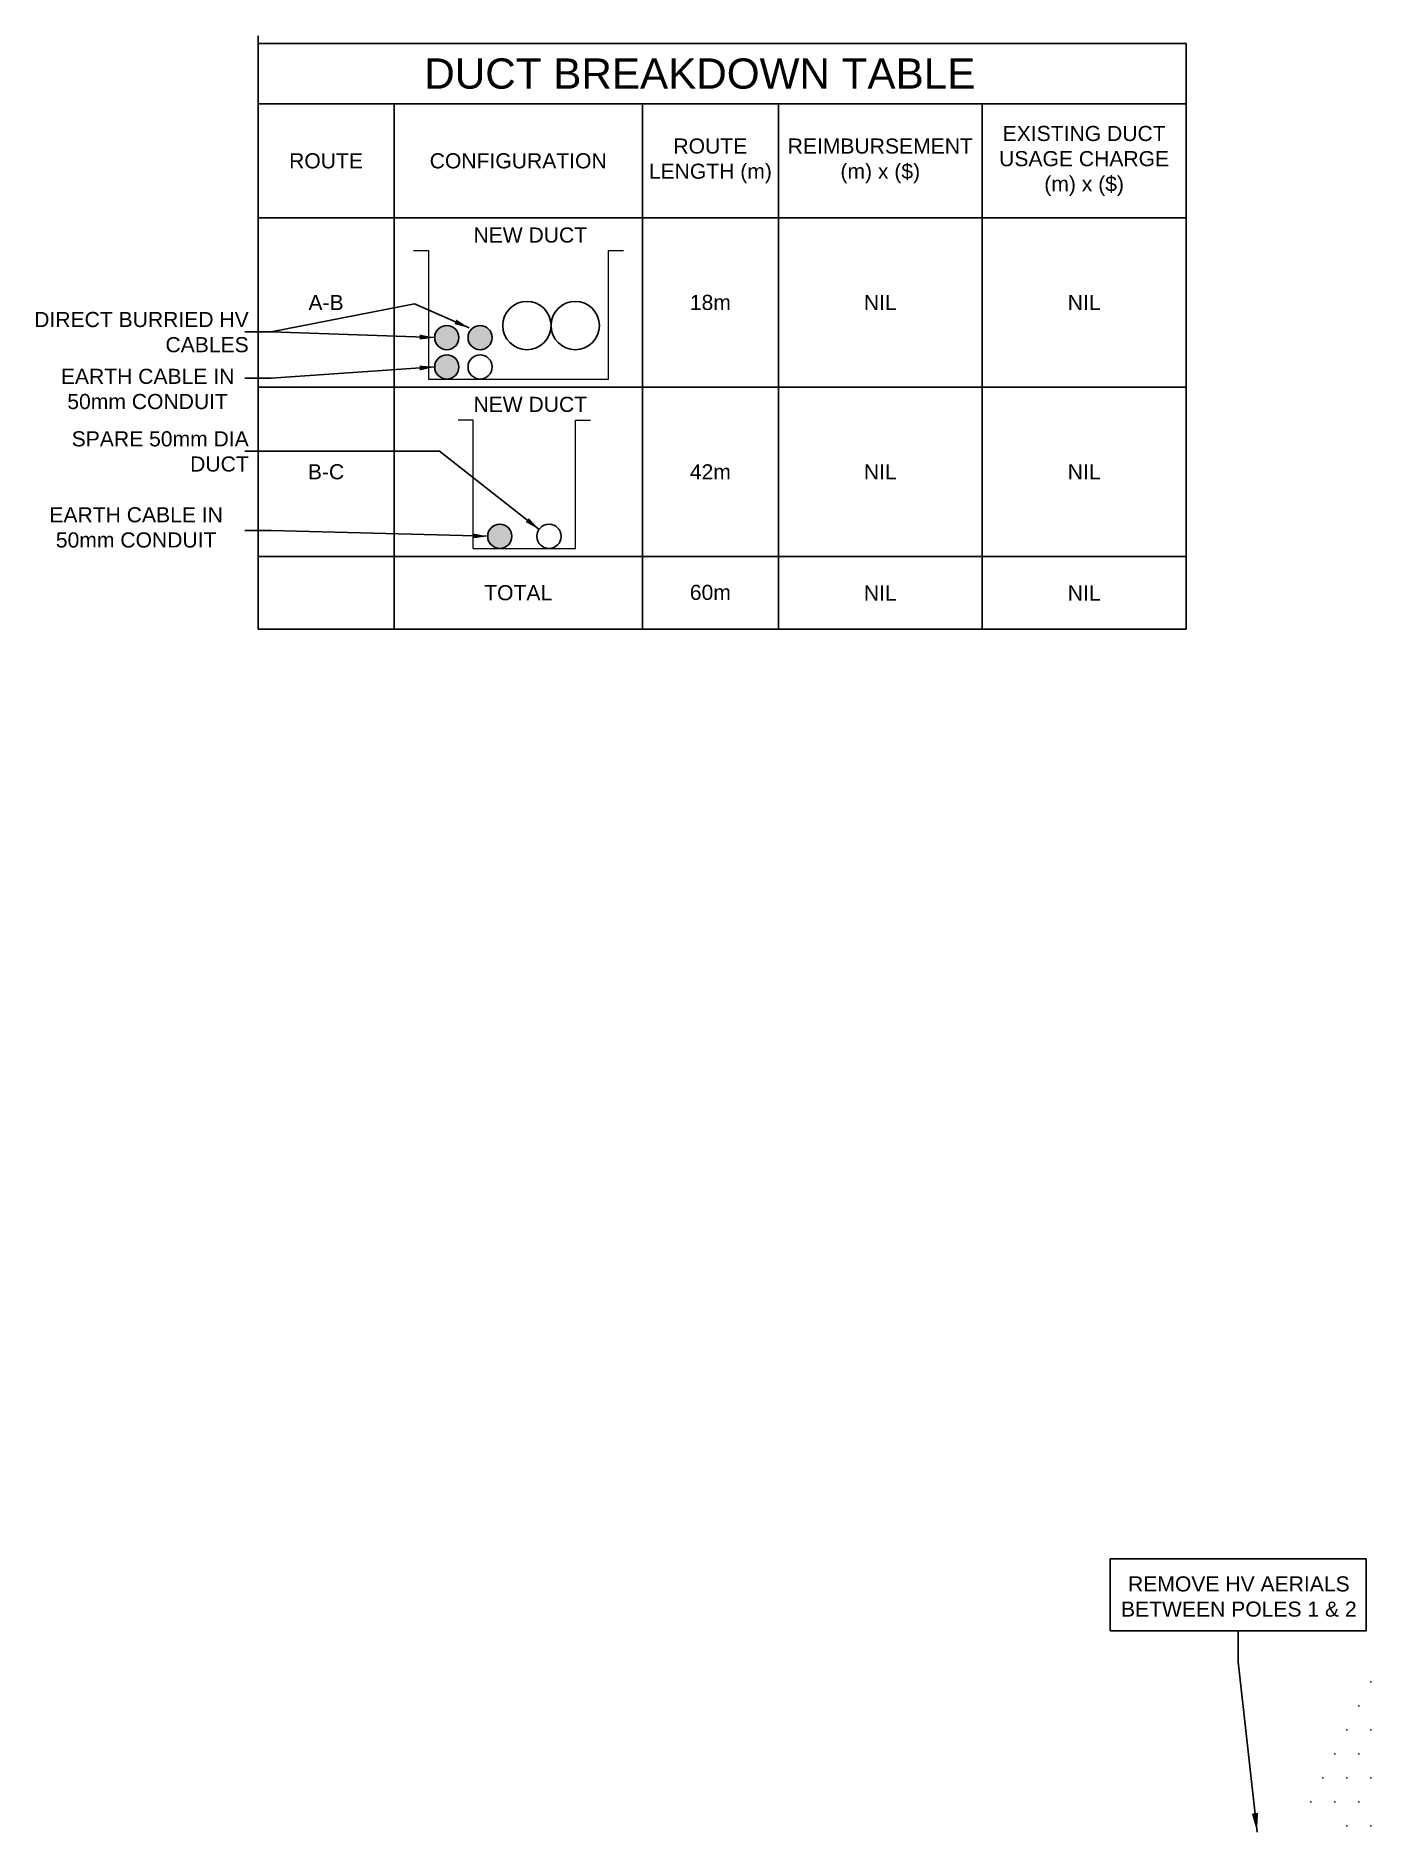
# Model space of a CAD drawing. Header units: metres. Extents: x 15383 to 530218, y 6156255 to 6759712.
# Drawn here: x 306451.7 to 306627.8, y 6192877.9 to 6193115.7 of the extents above; entities that cross this region are included whole.
import ezdxf
from ezdxf.enums import TextEntityAlignment as Align

# ---------------------------------------------------------------- set-up
doc = ezdxf.new("R2010")
doc.units = ezdxf.units.M
doc.layers.get('0').update_dxf_attribs({"color": 6})
for name, color, linetype in [('_User Miscellaneous1', 7, 'Continuous'), ('Duct_SP_NEW', 2, 'Continuous'), ('Notes_SP_MISC', 7, 'Continuous')]:
    doc.layers.add(name, color=color, linetype=linetype)
doc.styles.add('iecARIAL', font='arial.ttf', dxfattribs={"height": 2})
doc.styles.get("Standard").update_dxf_attribs({"font": 'arial.ttf'})
doc.linetypes.add('IE Trench HV', pattern='A,7,-0.2,["/",Standard,S=3,R=0,X=0.6,Y=-1.4],-2.5', length=9.7)
doc.dimstyles.get("Standard").update_dxf_attribs({"dimtxt": 0.18, "dimasz": 0.18, "dimexe": 0.18, "dimexo": 0.0625, "dimgap": 0.09, "dimtad": 0, "dimtih": 1, "dimtoh": 1, "dimdec": 4, "dimzin": 0, "dimdsep": 46, "dimtxsty": 'Standard', "dimcen": 0.09, "dimadec": 0, "dimazin": 0, "dimtfac": 1, "dimtdec": 4, "dimtofl": 0, "dimtmove": 0, "dimatfit": 3, "dimfxl": 1, "dimtolj": 1, "dimtzin": 0, "dimarcsym": 0})

msp = doc.modelspace()

# ---------------------------------------------------------------- texts
at = {"layer": 'Notes_SP_MISC', "lineweight": 0, "style": 'iecARIAL'}
for s, width, heights, insert, char_height, attachment_point in [('DUCT BREAKDOWN TABLE', 102.2167919, [0], (306539.584, 6193110.72546), 4, 5), ('EXISTING DUCT USAGE CHARGE\\P(m) x ($)', 26.0918986, [0], (306590.46384, 6193099.18696), 2, 5), ('ROUTE LENGTH (m)', 18.1330421, [0], (306540.97788, 6193099.18696), 2, 5), ('REIMBURSEMENT\\P(m) x ($)', 47.039117, [0], (306563.47384, 6193099.18696), 2, 5), ('ROUTE', 47.039117, [0], (306490.09804, 6193099.18696), 2, 5), ('CONFIGURATION', 29.8155973, [0], (306515.53796, 6193099.18696), 2, 5), ('NEW DUCT', 47.039117, [0], (306517.13796, 6193089.36189), 2, 5), ('A-B', 47.039117, [0], (306490.09804, 6193080.43746), 2, 5), ('18m', 47.039117, [0], (306540.97788, 6193080.43746), 2, 5), ('NIL', 47.039117, [0], (306563.47384, 6193080.43746), 2, 5), ('NIL', 47.039117, [0], (306590.46384, 6193080.43746), 2, 5), ('DIRECT BURRIED HV CABLES', 29.8155973, [0], (306479.86245, 6193076.50892), 2, 6), ('EARTH CABLE IN 50mm CONDUIT', 29.8155973, [0], (306466.47259, 6193068.98343), 2, 5), ('NEW DUCT', 47.039117, [0], (306517.13796, 6193066.93989), 2, 5), ('SPARE 50mm DIA DUCT', 29.8155973, [0], (306479.86245, 6193060.70951), 2, 6), ('B-C', 47.039117, [0], (306490.09804, 6193058.01546), 2, 5), ('42m', 47.039117, [0], (306540.97788, 6193058.01546), 2, 5), ('NIL', 47.039117, [0], (306563.47384, 6193058.01546), 2, 5), ('NIL', 47.039117, [0], (306590.46384, 6193058.01546), 2, 5), ('EARTH CABLE IN 50mm CONDUIT', 29.8155973, [0], (306464.95465, 6193050.65538), 2, 5), ('TOTAL', 47.039117, [0], (306515.53796, 6193042.00196), 2, 5), ('60m', 47.039117, [2.04366], (306540.97788, 6193042.04668), 2, 5), ('NIL', 47.039117, [0], (306563.47384, 6193041.98312), 2, 5), ('NIL', 47.039117, [0], (306590.46384, 6193041.98312), 2, 5)]:
    msp.add_mtext_dynamic_manual_height_columns(s, width=width, gutter_width=10, heights=heights, dxfattribs=dict(at, insert=insert, char_height=char_height, attachment_point=attachment_point))
at = {"layer": 'Notes_SP_MISC', "insert": (306610.94546, 6192909.10117), "char_height": 2, "width": 34.7708124, "attachment_point": 5, "style": 'iecARIAL'}
msp.add_mtext('REMOVE HV AERIALS BETWEEN POLES 1 & 2', dxfattribs=at)

# ---------------------------------------------------------------- blocks, each defined once
blk = doc.blocks.new('DUCT_NEW')
blk.add_circle((0, 0.8), 0.8)
at = {"flags": 1}
blk.add_attdef('Z', (0, 0), '', height=0.2, dxfattribs=at)
at = {"flags": 9}
for tag, p in [('DUCT_CODE', (0, 0)), ('XSECT_TYPE', (0, -0.2)), ('STATE', (0, -0.6)), ('FB_REFERENCE', (0, -0.4)), ('OWNED_BY', (0.001, -1.022)), ('OPERATED_BY', (0.001, -1.225)), ('NOTES', (0, -0.8)), ('MAINTAINED_BY', (0.001, -1.425))]:
    blk.add_attdef(tag, text='', height=0.2, dxfattribs=at).set_placement(p, align=Align.MIDDLE_LEFT)
blk = doc.blocks.new('CABLE_LARGE_NEW')
h = blk.add_hatch(color=256)
edge = h.paths.add_edge_path()
edge.add_arc((0, 0.8), 0.8, 0, 360)
blk.add_circle((0, 0.8), 0.8)
for tag, flags, p in [('COND_CODE', 9, (1.5, 0)), ('STATE', 9, (1.5, -0.4)), ('XSECT_SIZE', 9, (1.5, -0.6)), ('OWNED_BY', 9, (1.5, -1)), ('OPERATED_BY', 9, (1.5, -1.2)), ('FB_REFERENCE', 9, (1.5, -0.2)), ('NOTES', 9, (1.5, -0.8)), ('Z', 1, (1.5, -1.6)), ('MAINTAINED_BY', 9, (1.5, -1.4))]:
    blk.add_attdef(tag, text='', height=0.2, dxfattribs=dict(flags=flags)).set_placement(p, align=Align.MIDDLE_LEFT)
blk = doc.blocks.new('DUCT_50_NEW')
blk.add_circle((0, 0.4), 0.4)
at = {"flags": 1}
blk.add_attdef('Z', (0, 0), '', height=0.2, dxfattribs=at)
at = {"flags": 9}
for tag, p in [('DUCT_CODE', (0, 0)), ('XSECT_TYPE', (0, -0.2)), ('STATE', (0, -0.6)), ('FB_REFERENCE', (0, -0.4)), ('OWNED_BY', (-0.001, -1.008)), ('OPERATED_BY', (-0.001, -1.214)), ('NOTES', (0, -0.8)), ('MAINTAINED_BY', (-0.001, -1.419))]:
    blk.add_attdef(tag, text='', height=0.2, dxfattribs=at).set_placement(p, align=Align.MIDDLE_LEFT)

# ---------------------------------------------------------------- hatches: boundary and pattern name
at = {"layer": 'Notes_SP_MISC', "linetype": 'IE Trench HV', "lineweight": 0}
h = msp.add_hatch(dxfattribs=at)
h.set_pattern_fill('DOTS', scale=2)
h.set_pattern_definition([(0, (7475.14, 20078.6806), (1.5875, 3.175), [0, -3.175])])
h.paths.add_polyline_path([(306662.03551, 6192896.5343), (306632.80055, 6192896.5343), (306632.80055, 6192908.56203), (306662.03551, 6192908.56203)], flags=16)
edge = h.paths.add_edge_path(flags=16)
edge.add_line((306648.01229, 6192876.37835), (306644.48375, 6192869.55693))
edge.add_line((306644.48375, 6192869.55693), (306647.89446, 6192867.79266))
edge.add_line((306647.89446, 6192867.79266), (306651.423, 6192874.61408))
edge.add_line((306651.423, 6192874.61408), (306648.01229, 6192876.37835))
edge.add_line((306651.423, 6192874.61408), (306644.48375, 6192869.55693))
edge.add_line((306647.89446, 6192867.79266), (306648.01229, 6192876.37835))
h.paths.add_polyline_path([(306618.75775, 6192880.72601), (306669.71049, 6193002.7543), (306705.74013, 6192977.8218), (306647.94882, 6192866.09886), (306642.57882, 6192869.40223), (306637.06832, 6192872.46184), (306633.35706, 6192874.34007), (306629.30899, 6192876.24578), (306625.67309, 6192877.83376)])

# ---------------------------------------------------------------- linework, layer by layer
at = {"layer": '_User Miscellaneous1', "lineweight": 0}
msp.add_circle((306130.20115, 6192931.43217), 36676.4716, dxfattribs=at)
at = {"layer": 'Notes_SP_MISC'}
for p, q in [((306481.09709, 6193115.73497), (306481.09709, 6193037.19946)), ((306481.09709, 6193114.72546), (306603.95884, 6193114.72546)), ((306603.95884, 6193037.19946), (306603.95884, 6193114.72546)), ((306499.099, 6193037.19946), (306499.099, 6193106.72546)), ((306531.97693, 6193037.19946), (306531.97693, 6193106.72546)), ((306549.97884, 6193037.19946), (306549.97884, 6193106.72546)), ((306576.96884, 6193037.19946), (306576.96884, 6193106.72546))]:
    msp.add_line(p, q, dxfattribs=at)
at = {"layer": 'Notes_SP_MISC', "color": 2, "lineweight": 0}
for p, q in [((306501.66652, 6193087.30407), (306503.66652, 6193087.30407)), ((306503.66652, 6193087.30407), (306503.66653, 6193070.30408)), ((306527.48424, 6193070.30408), (306527.48424, 6193087.30408)), ((306527.48424, 6193087.30408), (306529.48424, 6193087.30408)), ((306503.66653, 6193070.30407), (306527.48424, 6193070.30408)), ((306509.5912, 6193064.88207), (306507.5912, 6193064.88207)), ((306509.5912, 6193047.88207), (306509.5912, 6193064.88207)), ((306523.12683, 6193047.88207), (306523.12683, 6193064.88207)), ((306523.12683, 6193064.88207), (306525.12683, 6193064.88207)), ((306509.5912, 6193047.88207), (306523.12683, 6193047.88207))]:
    msp.add_line(p, q, dxfattribs=at)
at = {"layer": 'Notes_SP_MISC', "flags": 128}
for points in [[(306481.09709, 6193106.72546), (306603.95884, 6193106.72546)], [(306481.09709, 6193091.64846), (306603.95884, 6193091.64846)], [(306481.09709, 6193069.22646), (306603.95884, 6193069.22646)], [(306481.09709, 6193046.80446), (306603.95884, 6193046.80446)], [(306481.09709, 6193046.80446), (306603.95884, 6193046.80446)], [(306481.09709, 6193037.19946), (306603.95884, 6193037.19946)]]:
    msp.add_lwpolyline(points, dxfattribs=at)
at = {"layer": 'Notes_SP_MISC'}
msp.add_lwpolyline([(306593.9166, 6192904.56174), (306627.79101, 6192904.56174), (306627.79101, 6192914.08911), (306593.9166, 6192914.08911)], close=True, dxfattribs=at)

# ---------------------------------------------------------------- block references
at = {"layer": 'Duct_SP_NEW'}
for p, xscale, yscale, zscale in [((306516.69134, 6193074.18927), 4, 4, 4), ((306523.09134, 6193074.18927), 4, 4, 4), ((306506.08454, 6193074.19124), 2, 2, 2), ((306510.49454, 6193074.19124), 2, 2, 2), ((306506.08454, 6193070.30407), 2, 2, 2), ((306513.10013, 6193047.88405), 2, 2, 2)]:
    msp.add_blockref('DUCT_NEW', p, dxfattribs=dict(at, xscale=xscale, yscale=yscale, zscale=zscale))
at = {"layer": 'Duct_SP_NEW', "lineweight": 0}
for name, p, xscale, yscale, zscale in [('CABLE_LARGE_NEW', (306506.08454, 6193074.19124), 2, 2, 2), ('CABLE_LARGE_NEW', (306510.49454, 6193074.19124), 2, 2, 2), ('CABLE_LARGE_NEW', (306506.08454, 6193070.30407), 2, 2, 2), ('DUCT_50_NEW', (306510.49454, 6193070.30408), 4, 4, 4), ('CABLE_LARGE_NEW', (306513.10013, 6193047.88404), 2, 2, 2), ('DUCT_50_NEW', (306519.6179, 6193047.88404), 4, 4, 4)]:
    msp.add_blockref(name, p, dxfattribs=dict(at, xscale=xscale, yscale=yscale, zscale=zscale))

msp.set_redraw_order([(e.dxf.handle, doc.entitydb.next_handle()) for e in msp.query("TEXT MTEXT ATTDEF DIMENSION ARC_DIMENSION")])  # texts and dimensions are drawn at this point

# ---------------------------------------------------------------- leaders
at = {"layer": 'Notes_SP_MISC'}
for points in [[(306509.05573, 6193077.07007), (306501.82823, 6193080.27189), (306482.8462, 6193076.56207)], [(306504.48454, 6193075.79124), (306482.8462, 6193076.56207), (306479.36619, 6193076.56207)], [(306504.48454, 6193071.90407), (306482.8462, 6193070.43283), (306479.36619, 6193070.43283)], [(306518.30364, 6193050.39659), (306505.11162, 6193060.76266), (306479.36619, 6193060.76266)], [(306511.50013, 6193049.48405), (306482.8462, 6193050.25488), (306479.36619, 6193050.25488)]]:
    msp.add_leader(points, dimstyle='Standard', override={"dimasz": 2, "dimfxl": 1.25}, dxfattribs=at)
at = {"layer": 'Notes_SP_MISC', "linetype": 'Continuous'}
msp.add_leader([(306613.35916, 6192877.9245), (306610.8538, 6192900.45989), (306610.8538, 6192904.56174)], dimstyle='Standard', override={"dimasz": 2.5, "dimfxl": 1.25}, dxfattribs=at)

doc.saveas('drawing.dxf')
